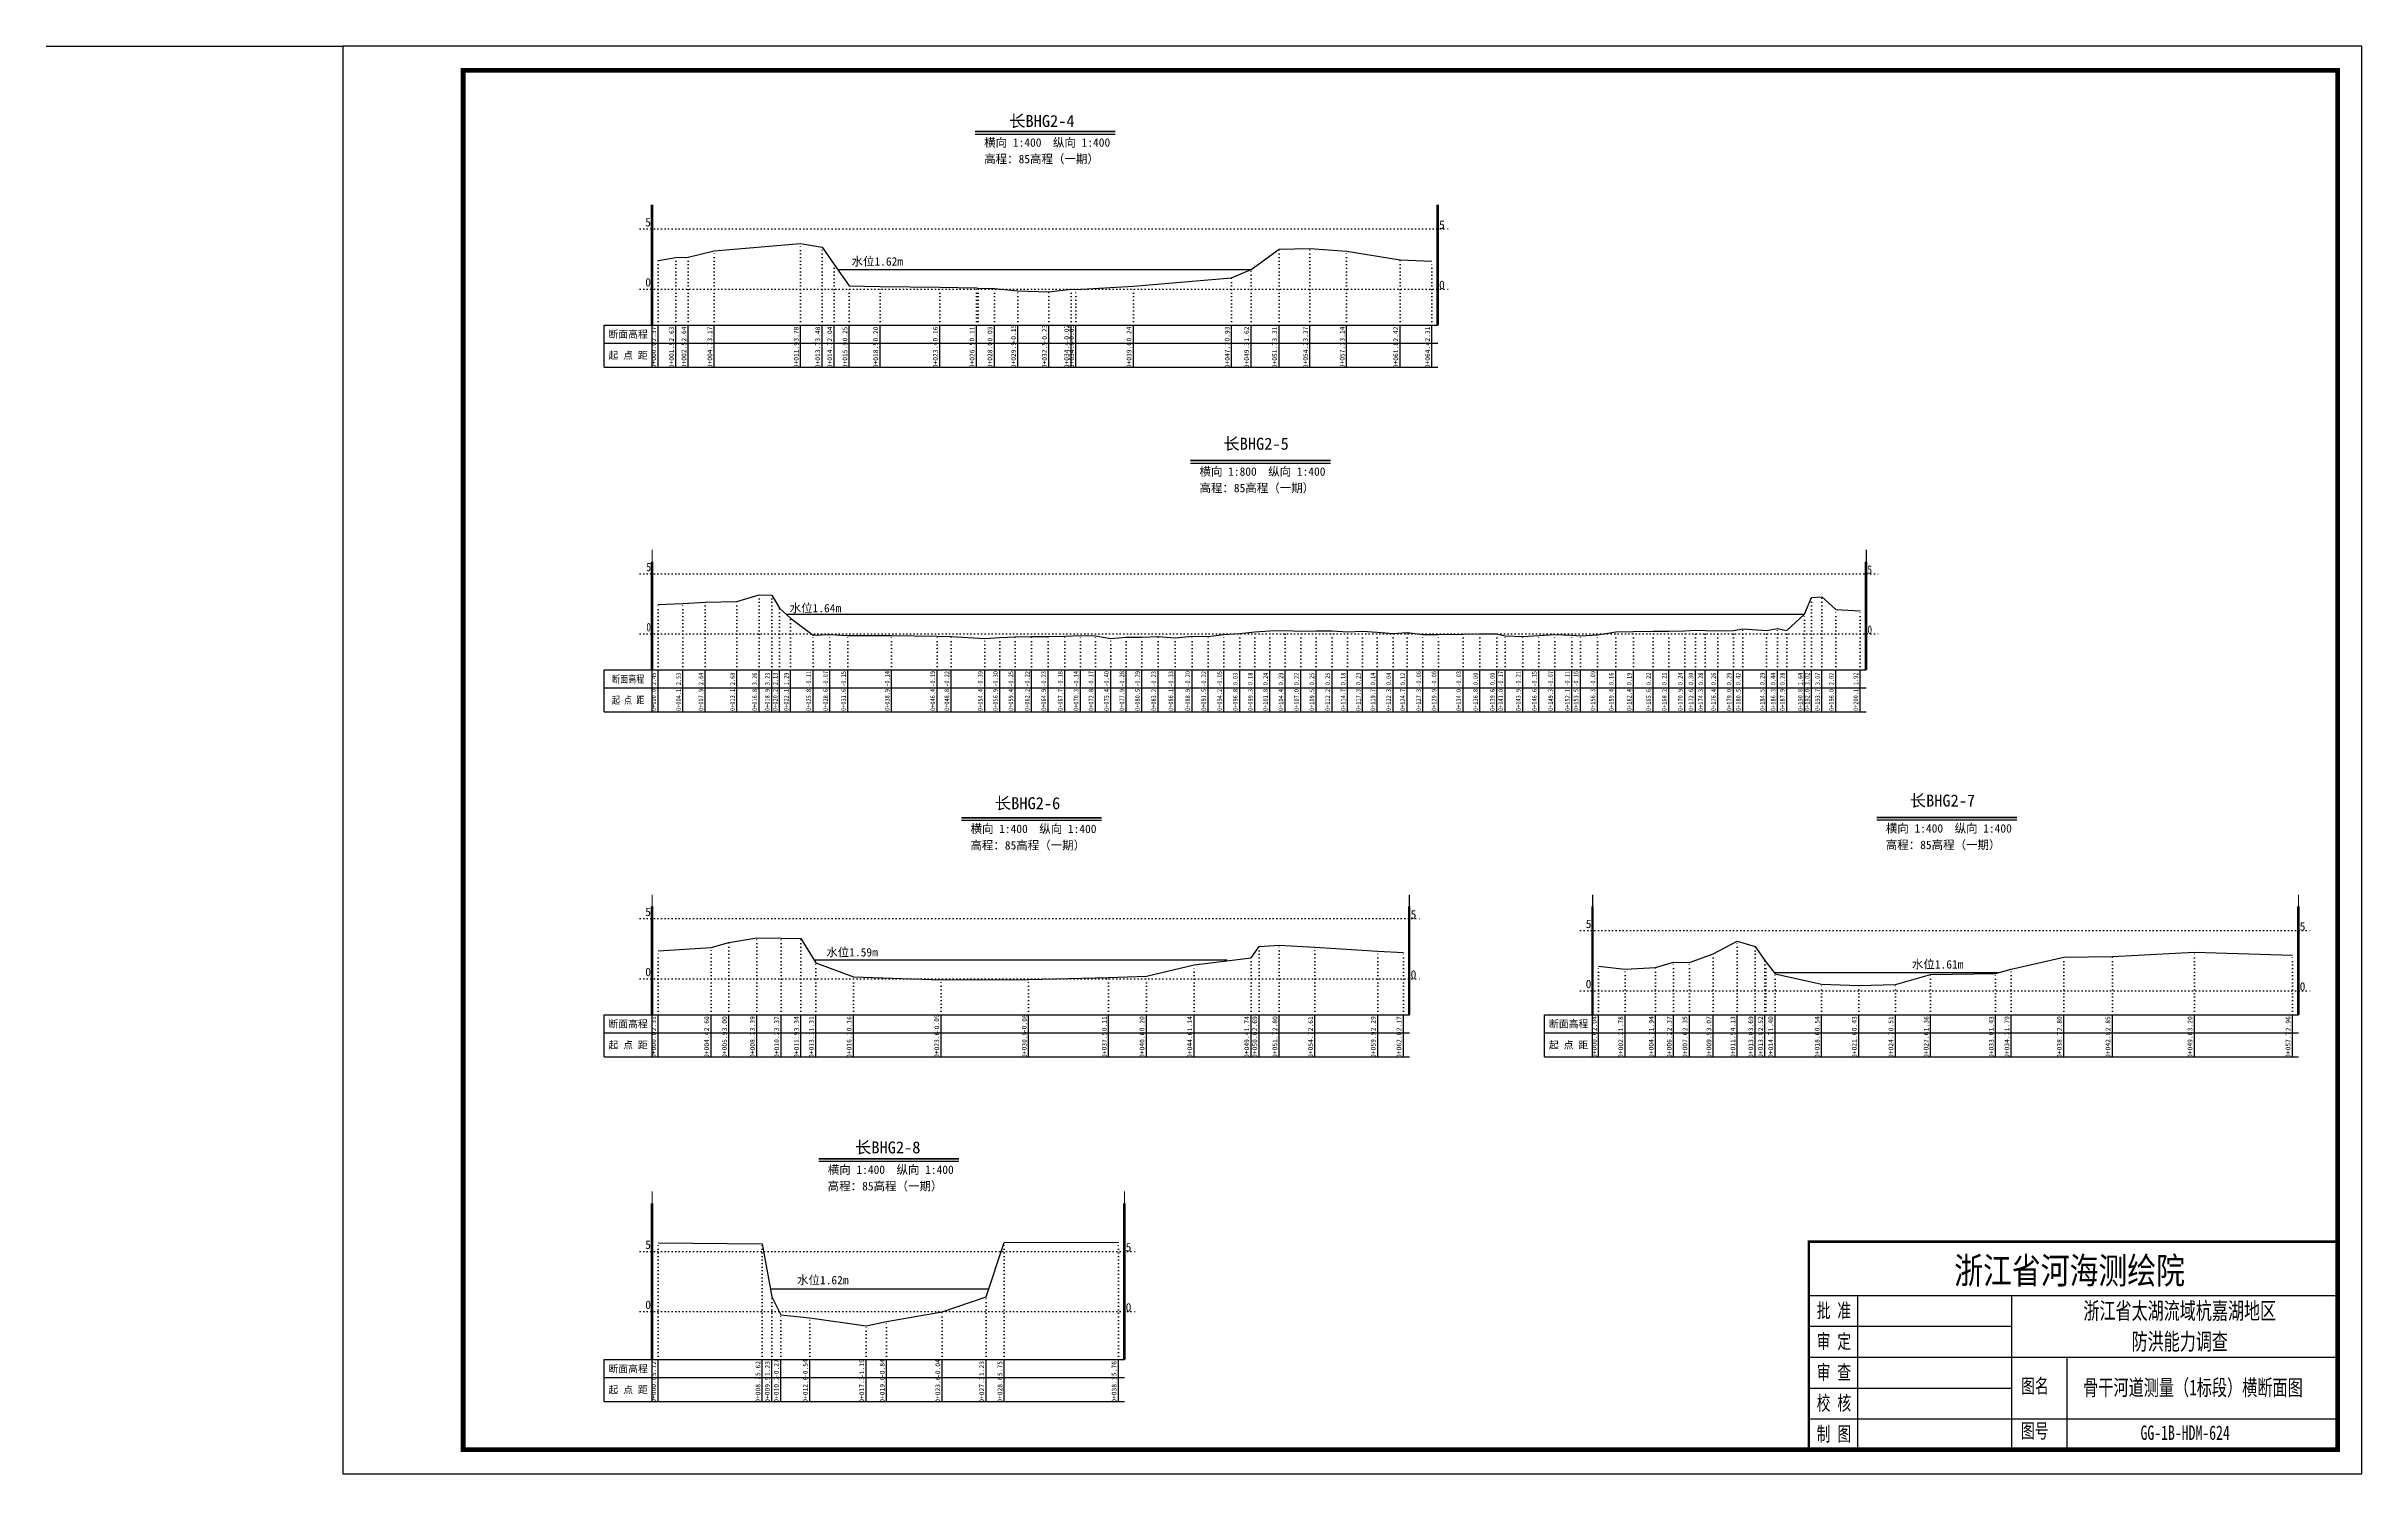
# Model space of a CAD drawing. Header units: millimetres. Extents: x 518104 to 523342, y 3371901 to 3372198.
# Drawn here: x 519969.5 to 520451.2, y 3371900.9 to 3372197.9 of the extents above; entities that cross this region are included whole.
import ezdxf
from ezdxf.enums import TextEntityAlignment as Align

# ---------------------------------------------------------------- set-up
doc = ezdxf.new("R2010")
doc.units = ezdxf.units.MM
doc.header["$LTSCALE"] = 0.4
doc.header["$MEASUREMENT"] = 0
doc.linetypes.add('X4', pattern=[1.6, 0, -1.6])
for name, color, linetype in [('DMX', 1, 'Continuous'), ('TEXT', 7, 'Continuous'), ('zdm1', 5, 'Continuous'), ('ZDMT5', 3, 'Continuous'), ('图框', 7, 'Continuous'), ('断面名称', 5, 'Continuous'), ('比例尺', 3, 'Continuous'), ('水位', 4, 'Continuous')]:
    doc.layers.add(name, color=color, linetype=linetype)
doc.styles.add('HDM', font='仿宋_GB2312.ttf')
doc.styles.add('tk2', font='SimSun.ttf', dxfattribs={"width": 0.8})
doc.styles.add('宋体', font='SimSun.ttf')

msp = doc.modelspace()

# ---------------------------------------------------------------- linework, layer by layer
at = {"linetype": 'Continuous'}
msp.add_lwpolyline([(519969.52, 3372197.87), (520031.24, 3372197.87)], dxfattribs=at)
at = {"lineweight": 100, "const_width": 0.5}
msp.add_lwpolyline([(520446.24, 3371949.15), (520336.24, 3371949.15), (520336.24, 3371905.87), (520446.24, 3371905.87), (520446.24, 3371949.15)], dxfattribs=at)
at = {"layer": 'DMX', "linetype": 'Continuous', "flags": 128}
for points in [[(520096.82, 3372153.3), (520100.52, 3372153.95), (520103.09, 3372153.97), (520108.49, 3372155.3), (520126.44, 3372156.82), (520130.94, 3372156.07), (520133.44, 3372152.47), (520136.59, 3372148), (520142.99, 3372147.87), (520155.42, 3372147.77), (520163.04, 3372147.65), (520163.42, 3372147.57), (520166.77, 3372147.45), (520171.67, 3372147), (520178.09, 3372146.8), (520182.72, 3372147.32), (520183.74, 3372147.25), (520195.69, 3372147.97), (520216.12, 3372149.7), (520220.17, 3372151.42), (520225.99, 3372155.65), (520232.42, 3372155.8), (520240.04, 3372155.22), (520251.19, 3372153.42), (520257.79, 3372153.15)], [(520096.82, 3372081.75), (520101.97, 3372081.95), (520106.63, 3372082.22), (520113.22, 3372082.32), (520117.82, 3372083.77), (520120.46, 3372083.7), (520122.09, 3372080.95), (520124.38, 3372078.85), (520129.04, 3372075.35), (520132.57, 3372075.45), (520136.31, 3372075.25), (520145.38, 3372075.27), (520154.87, 3372075.15), (520157.79, 3372075.07), (520164.76, 3372074.65), (520167.92, 3372074.87), (520171.12, 3372075), (520174.52, 3372075.07), (520177.94, 3372075.05), (520181.41, 3372075.17), (520184.68, 3372075.27), (520187.79, 3372075.2), (520191.01, 3372074.62), (520194.22, 3372074.92), (520197.46, 3372074.9), (520200.83, 3372075.05), (520204.41, 3372074.8), (520207.89, 3372075.12), (520211.23, 3372075.07), (520214.53, 3372075.5), (520217.82, 3372075.7), (520220.93, 3372076.07), (520224.09, 3372076.22), (520227.29, 3372076.35), (520230.53, 3372076.17), (520233.74, 3372076.25), (520237.02, 3372076.25), (520240.24, 3372076.07), (520243.38, 3372076.2), (520246.43, 3372075.97), (520249.71, 3372075.72), (520252.66, 3372075.92), (520255.94, 3372075.47), (520259.16, 3372075.47), (520264.29, 3372075.55), (520267.79, 3372075.62), (520271.31, 3372075.62), (520273.02, 3372075.2), (520276.69, 3372075.1), (520280.04, 3372075.25), (520283.39, 3372075.45), (520286.91, 3372075.35), (520288.69, 3372075.22), (520292.22, 3372075.4), (520296.04, 3372076.02), (520299.76, 3372076.1), (520303.81, 3372076.17), (520307.07, 3372076.15), (520310.39, 3372076.22), (520312.61, 3372076.37), (520314.64, 3372076.32), (520317.31, 3372076.27), (520320.54, 3372076.35), (520322.47, 3372076.67), (520327.44, 3372076.35), (520329.71, 3372076.72), (520331.63, 3372076.32), (520335.34, 3372079.72), (520336.78, 3372083.17), (520338.94, 3372083.3), (520341.83, 3372080.67), (520346.92, 3372080.42)], [(520096.82, 3372009.65), (520107.82, 3372010.37), (520111.54, 3372011.37), (520117.34, 3372012.35), (520122.39, 3372012.3), (520126.49, 3372012.22), (520129.62, 3372007.15), (520137.47, 3372004.27), (520155.69, 3372003.65), (520173.89, 3372003.67), (520190.54, 3372004.15), (520198.42, 3372004.37), (520208.34, 3372006.72), (520220.19, 3372008.22), (520221.87, 3372010.6), (520226.04, 3372010.87), (520233.47, 3372010.4), (520246.52, 3372009.6), (520251.87, 3372009.3)], [(520292.49, 3372006.47), (520298.02, 3372005.82), (520304.34, 3372006.22), (520308.09, 3372007.3), (520311.37, 3372007.25), (520316.34, 3372009.05), (520321.34, 3372011.7), (520325.07, 3372010.6), (520327.09, 3372007.67), (520327.29, 3372007.35), (520329.22, 3372004.87), (520338.87, 3372002.72), (520346.59, 3372002.45), (520354.22, 3372002.65), (520361.54, 3372004.77), (520375.09, 3372004.95), (520378.34, 3372005.85), (520389.27, 3372008.37), (520399.37, 3372008.5), (520416.44, 3372009.37), (520436.84, 3372008.77)], [(520096.82, 3371948.92), (520118.49, 3371948.67), (520120.47, 3371937.7), (520122.32, 3371933.95), (520122.32, 3371933.95), (520128.34, 3371933.27), (520140.09, 3371931.65), (520140.09, 3371931.65), (520144.34, 3371932.52), (520155.92, 3371934.52), (520155.92, 3371934.52), (520165.07, 3371937.7), (520168.84, 3371949), (520192.59, 3371949.02)]]:
    msp.add_lwpolyline(points, dxfattribs=at)
at = {"layer": 'TEXT', "color": 0}
for p, q in [((520336.24, 3371937.95, 0), (520446.24, 3371937.95, 0)), ((520346.33, 3371937.95, 0), (520346.33, 3371912.29, 0)), ((520378.41, 3371937.95, 0), (520378.41, 3371912.29, 0)), ((520336.24, 3371931.54, 0), (520378.41, 3371931.54, 0)), ((520336.24, 3371925.12, 0), (520378.41, 3371925.12, 0)), ((520378.41, 3371925.12, 0), (520446.24, 3371925.12, 0)), ((520389.9, 3371925.12, 0), (520389.9, 3371905.87, 0)), ((520336.24, 3371918.7, 0), (520378.41, 3371918.7, 0)), ((520336.24, 3371912.29, 0), (520446.24, 3371912.29, 0)), ((520346.33, 3371912.29, 0), (520346.33, 3371905.87, 0)), ((520378.41, 3371912.29, 0), (520378.41, 3371905.87, 0))]:
    msp.add_line(p, q, dxfattribs=at)
at = {"layer": 'zdm1', "linetype": 'Continuous'}
for p, q in [((520095.44, 3372139.87), (520095.44, 3372164.87)), ((520095.69, 3372139.87), (520095.69, 3372164.87)), ((520258.92, 3372139.87), (520258.92, 3372164.87)), ((520259.17, 3372139.87), (520259.17, 3372164.87)), ((520085.57, 3372131.12), (520085.57, 3372139.87)), ((520085.57, 3372139.87), (520096.82, 3372139.87)), ((520085.57, 3372136.12), (520259.04, 3372136.12)), ((520095.57, 3372131.12), (520095.57, 3372139.87)), ((520096.82, 3372139.87), (520259.04, 3372139.87)), ((520085.57, 3372131.12), (520163.74, 3372131.12)), ((520085.57, 3372131.12), (520259.04, 3372131.12)), ((520095.44, 3372068.12), (520095.44, 3372090.62)), ((520095.69, 3372068.12), (520095.69, 3372090.62)), ((520348.04, 3372068.12), (520348.04, 3372090.62)), ((520348.29, 3372068.12), (520348.29, 3372090.62)), ((520085.57, 3372068.12), (520096.82, 3372068.12)), ((520085.57, 3372059.37), (520085.57, 3372068.12)), ((520095.57, 3372059.37), (520095.57, 3372068.12)), ((520096.82, 3372068.12), (520348.17, 3372068.12)), ((520085.57, 3372064.37), (520348.17, 3372064.37)), ((520085.57, 3372059.37), (520348.17, 3372059.37)), ((520095.44, 3371996.37), (520095.44, 3372018.87)), ((520095.69, 3371996.37), (520095.69, 3372018.87)), ((520252.99, 3371996.37), (520252.99, 3372018.87)), ((520253.24, 3371996.37), (520253.24, 3372018.87)), ((520291.12, 3371996.37), (520291.12, 3372018.87)), ((520291.37, 3371996.37), (520291.37, 3372018.87)), ((520437.97, 3371996.37), (520437.97, 3372018.87)), ((520438.22, 3371996.37), (520438.22, 3372018.87)), ((520085.57, 3371987.62), (520085.57, 3371996.37)), ((520085.57, 3371996.37), (520096.82, 3371996.37)), ((520095.57, 3371987.62), (520095.57, 3371996.37)), ((520096.82, 3371996.37), (520253.12, 3371996.37)), ((520281.24, 3371987.62), (520281.24, 3371996.37)), ((520281.24, 3371996.37), (520292.49, 3371996.37)), ((520291.24, 3371987.62), (520291.24, 3371996.37)), ((520292.49, 3371996.37), (520438.09, 3371996.37)), ((520085.57, 3371992.62), (520253.12, 3371992.62)), ((520281.24, 3371992.62), (520438.09, 3371992.62)), ((520085.57, 3371987.62), (520163.74, 3371987.62)), ((520085.57, 3371987.62), (520253.12, 3371987.62)), ((520281.24, 3371987.62), (520384.82, 3371987.62)), ((520281.24, 3371987.62), (520438.09, 3371987.62)), ((520095.44, 3371924.62), (520095.44, 3371957.12)), ((520095.69, 3371924.62), (520095.69, 3371957.12)), ((520193.72, 3371924.62), (520193.72, 3371957.12)), ((520193.97, 3371924.62), (520193.97, 3371957.12)), ((520085.57, 3371915.87), (520085.57, 3371924.62)), ((520085.57, 3371924.62), (520096.82, 3371924.62)), ((520095.57, 3371915.87), (520095.57, 3371924.62)), ((520096.82, 3371924.62), (520193.84, 3371924.62)), ((520085.57, 3371920.87), (520193.84, 3371920.87)), ((520085.57, 3371915.87), (520169.22, 3371915.87)), ((520085.57, 3371915.87), (520193.84, 3371915.87))]:
    msp.add_line(p, q, dxfattribs=at)
at = {"layer": 'zdm1', "linetype": 'X4'}
for p, q in [((520093.07, 3372159.87), (520261.54, 3372159.87)), ((520093.07, 3372147.37), (520261.54, 3372147.37)), ((520093.07, 3372088.12), (520350.67, 3372088.12)), ((520093.07, 3372075.62), (520350.67, 3372075.62)), ((520093.07, 3372016.37), (520255.62, 3372016.37)), ((520288.74, 3372013.87), (520440.59, 3372013.87)), ((520093.07, 3372003.87), (520255.62, 3372003.87)), ((520288.74, 3372001.37), (520440.59, 3372001.37)), ((520093.07, 3371947.12), (520196.34, 3371947.12)), ((520093.07, 3371934.62), (520196.34, 3371934.62))]:
    msp.add_line(p, q, dxfattribs=at)
at = {"layer": 'zdm1', "linetype": 'Continuous', "flags": 128}
for points in [[(520095.57, 3372162.37, 0.25, 0.25, 0), (520095.57, 3372164.87, 0.25, 0.25, 0)], [(520259.04, 3372162.37, 0.25, 0.25, 0), (520259.04, 3372164.87, 0.25, 0.25, 0)], [(520095.57, 3372157.37, 0.25, 0.25, 0), (520095.57, 3372159.87, 0.25, 0.25, 0)], [(520259.04, 3372157.37, 0.25, 0.25, 0), (520259.04, 3372159.87, 0.25, 0.25, 0)], [(520095.57, 3372152.37, 0.25, 0.25, 0), (520095.57, 3372154.87, 0.25, 0.25, 0)], [(520259.04, 3372152.37, 0.25, 0.25, 0), (520259.04, 3372154.87, 0.25, 0.25, 0)], [(520095.57, 3372147.37, 0.25, 0.25, 0), (520095.57, 3372149.87, 0.25, 0.25, 0)], [(520259.04, 3372147.37, 0.25, 0.25, 0), (520259.04, 3372149.87, 0.25, 0.25, 0)], [(520095.57, 3372142.37, 0.25, 0.25, 0), (520095.57, 3372144.87, 0.25, 0.25, 0)], [(520259.04, 3372142.37, 0.25, 0.25, 0), (520259.04, 3372144.87, 0.25, 0.25, 0)], [(520095.57, 3372090.62, 0.25, 0.25, 0), (520095.57, 3372093.12, 0.25, 0.25, 0)], [(520348.17, 3372090.62, 0.25, 0.25, 0), (520348.17, 3372093.12, 0.25, 0.25, 0)], [(520095.57, 3372085.62, 0.25, 0.25, 0), (520095.57, 3372088.12, 0.25, 0.25, 0)], [(520348.17, 3372085.62, 0.25, 0.25, 0), (520348.17, 3372088.12, 0.25, 0.25, 0)], [(520095.57, 3372080.62, 0.25, 0.25, 0), (520095.57, 3372083.12, 0.25, 0.25, 0)], [(520348.17, 3372080.62, 0.25, 0.25, 0), (520348.17, 3372083.12, 0.25, 0.25, 0)], [(520095.57, 3372075.62, 0.25, 0.25, 0), (520095.57, 3372078.12, 0.25, 0.25, 0)], [(520348.17, 3372075.62, 0.25, 0.25, 0), (520348.17, 3372078.12, 0.25, 0.25, 0)], [(520095.57, 3372070.62, 0.25, 0.25, 0), (520095.57, 3372073.12, 0.25, 0.25, 0)], [(520348.17, 3372070.62, 0.25, 0.25, 0), (520348.17, 3372073.12, 0.25, 0.25, 0)], [(520095.57, 3372018.87, 0.25, 0.25, 0), (520095.57, 3372021.37, 0.25, 0.25, 0)], [(520253.12, 3372018.87, 0.25, 0.25, 0), (520253.12, 3372021.37, 0.25, 0.25, 0)], [(520291.24, 3372018.87, 0.25, 0.25, 0), (520291.24, 3372021.37, 0.25, 0.25, 0)], [(520438.09, 3372018.87, 0.25, 0.25, 0), (520438.09, 3372021.37, 0.25, 0.25, 0)], [(520095.57, 3372013.87, 0.25, 0.25, 0), (520095.57, 3372016.37, 0.25, 0.25, 0)], [(520253.12, 3372013.87, 0.25, 0.25, 0), (520253.12, 3372016.37, 0.25, 0.25, 0)], [(520291.24, 3372013.87, 0.25, 0.25, 0), (520291.24, 3372016.37, 0.25, 0.25, 0)], [(520438.09, 3372013.87, 0.25, 0.25, 0), (520438.09, 3372016.37, 0.25, 0.25, 0)], [(520095.57, 3372008.87, 0.25, 0.25, 0), (520095.57, 3372011.37, 0.25, 0.25, 0)], [(520253.12, 3372008.87, 0.25, 0.25, 0), (520253.12, 3372011.37, 0.25, 0.25, 0)], [(520291.24, 3372008.87, 0.25, 0.25, 0), (520291.24, 3372011.37, 0.25, 0.25, 0)], [(520438.09, 3372008.87, 0.25, 0.25, 0), (520438.09, 3372011.37, 0.25, 0.25, 0)], [(520095.57, 3372003.87, 0.25, 0.25, 0), (520095.57, 3372006.37, 0.25, 0.25, 0)], [(520253.12, 3372003.87, 0.25, 0.25, 0), (520253.12, 3372006.37, 0.25, 0.25, 0)], [(520291.24, 3372003.87, 0.25, 0.25, 0), (520291.24, 3372006.37, 0.25, 0.25, 0)], [(520438.09, 3372003.87, 0.25, 0.25, 0), (520438.09, 3372006.37, 0.25, 0.25, 0)], [(520095.57, 3371998.87, 0.25, 0.25, 0), (520095.57, 3372001.37, 0.25, 0.25, 0)], [(520253.12, 3371998.87, 0.25, 0.25, 0), (520253.12, 3372001.37, 0.25, 0.25, 0)], [(520291.24, 3371998.87, 0.25, 0.25, 0), (520291.24, 3372001.37, 0.25, 0.25, 0)], [(520438.09, 3371998.87, 0.25, 0.25, 0), (520438.09, 3372001.37, 0.25, 0.25, 0)], [(520095.57, 3371957.12, 0.25, 0.25, 0), (520095.57, 3371959.62, 0.25, 0.25, 0)], [(520193.84, 3371957.12, 0.25, 0.25, 0), (520193.84, 3371959.62, 0.25, 0.25, 0)], [(520095.57, 3371952.12, 0.25, 0.25, 0), (520095.57, 3371954.62, 0.25, 0.25, 0)], [(520193.84, 3371952.12, 0.25, 0.25, 0), (520193.84, 3371954.62, 0.25, 0.25, 0)], [(520095.57, 3371947.12, 0.25, 0.25, 0), (520095.57, 3371949.62, 0.25, 0.25, 0)], [(520193.84, 3371947.12, 0.25, 0.25, 0), (520193.84, 3371949.62, 0.25, 0.25, 0)], [(520095.57, 3371942.12, 0.25, 0.25, 0), (520095.57, 3371944.62, 0.25, 0.25, 0)], [(520193.84, 3371942.12, 0.25, 0.25, 0), (520193.84, 3371944.62, 0.25, 0.25, 0)], [(520095.57, 3371937.12, 0.25, 0.25, 0), (520095.57, 3371939.62, 0.25, 0.25, 0)], [(520193.84, 3371937.12, 0.25, 0.25, 0), (520193.84, 3371939.62, 0.25, 0.25, 0)], [(520095.57, 3371932.12, 0.25, 0.25, 0), (520095.57, 3371934.62, 0.25, 0.25, 0)], [(520193.84, 3371932.12, 0.25, 0.25, 0), (520193.84, 3371934.62, 0.25, 0.25, 0)], [(520095.57, 3371927.12, 0.25, 0.25, 0), (520095.57, 3371929.62, 0.25, 0.25, 0)], [(520193.84, 3371927.12, 0.25, 0.25, 0), (520193.84, 3371929.62, 0.25, 0.25, 0)]]:
    msp.add_lwpolyline(points, format="xyseb", dxfattribs=at)
at = {"layer": 'ZDMT5', "linetype": 'X4'}
for p, q in [((520108.49, 3372139.87), (520108.49, 3372155.3)), ((520126.44, 3372139.87), (520126.44, 3372156.82)), ((520130.94, 3372139.87), (520130.94, 3372156.07)), ((520225.99, 3372139.87), (520225.99, 3372155.65)), ((520232.42, 3372139.87), (520232.42, 3372155.8)), ((520240.04, 3372139.87), (520240.04, 3372155.22)), ((520096.82, 3372139.87), (520096.82, 3372153.3)), ((520100.52, 3372139.87), (520100.52, 3372153.95)), ((520103.09, 3372139.87), (520103.09, 3372153.97)), ((520133.44, 3372139.87), (520133.44, 3372152.47)), ((520216.12, 3372139.87), (520216.12, 3372149.7)), ((520220.17, 3372139.87), (520220.17, 3372151.42)), ((520251.19, 3372139.87), (520251.19, 3372153.42)), ((520257.79, 3372139.87), (520257.79, 3372153.15)), ((520136.59, 3372139.87), (520136.59, 3372148)), ((520142.99, 3372139.87), (520142.99, 3372147.87)), ((520155.42, 3372139.87), (520155.42, 3372147.77)), ((520163.04, 3372139.87), (520163.04, 3372147.65)), ((520163.42, 3372139.87), (520163.42, 3372147.57)), ((520166.77, 3372139.87), (520166.77, 3372147.45)), ((520171.67, 3372139.87), (520171.67, 3372147)), ((520178.09, 3372139.87), (520178.09, 3372146.8)), ((520182.72, 3372139.87), (520182.72, 3372147.32)), ((520183.74, 3372139.87), (520183.74, 3372147.25)), ((520195.69, 3372139.87), (520195.69, 3372147.97)), ((520106.63, 3372068.12), (520106.63, 3372082.22)), ((520113.22, 3372068.12), (520113.22, 3372082.32)), ((520117.82, 3372068.12), (520117.82, 3372083.77)), ((520120.46, 3372068.12), (520120.46, 3372083.7)), ((520336.78, 3372068.12), (520336.78, 3372083.17)), ((520338.94, 3372068.12), (520338.94, 3372083.3)), ((520096.82, 3372068.12), (520096.82, 3372081.75)), ((520101.97, 3372068.12), (520101.97, 3372081.95)), ((520122.09, 3372068.12), (520122.09, 3372080.95)), ((520124.38, 3372068.12), (520124.38, 3372078.85)), ((520335.34, 3372068.12), (520335.34, 3372079.72)), ((520341.83, 3372068.12), (520341.83, 3372080.67)), ((520346.92, 3372068.12), (520346.92, 3372080.42)), ((520129.04, 3372068.12), (520129.04, 3372075.35)), ((520132.57, 3372068.12), (520132.57, 3372075.45)), ((520136.31, 3372068.12), (520136.31, 3372075.25)), ((520145.38, 3372068.12), (520145.38, 3372075.27)), ((520154.87, 3372068.12), (520154.87, 3372075.15)), ((520157.79, 3372068.12), (520157.79, 3372075.07)), ((520164.76, 3372068.12), (520164.76, 3372074.65)), ((520167.92, 3372068.12), (520167.92, 3372074.87)), ((520171.12, 3372068.12), (520171.12, 3372075)), ((520174.52, 3372068.12), (520174.52, 3372075.07)), ((520177.94, 3372068.12), (520177.94, 3372075.05)), ((520181.41, 3372068.12), (520181.41, 3372075.17)), ((520184.68, 3372068.12), (520184.68, 3372075.27)), ((520187.79, 3372068.12), (520187.79, 3372075.2)), ((520191.01, 3372068.12), (520191.01, 3372074.62)), ((520194.22, 3372068.12), (520194.22, 3372074.92)), ((520197.46, 3372068.12), (520197.46, 3372074.9)), ((520200.83, 3372068.12), (520200.83, 3372075.05)), ((520204.41, 3372068.12), (520204.41, 3372074.8)), ((520207.89, 3372068.12), (520207.89, 3372075.12)), ((520211.23, 3372068.12), (520211.23, 3372075.07)), ((520214.53, 3372068.12), (520214.53, 3372075.5)), ((520217.82, 3372068.12), (520217.82, 3372075.7)), ((520220.93, 3372068.12), (520220.93, 3372076.07)), ((520224.09, 3372068.12), (520224.09, 3372076.22)), ((520227.29, 3372068.12), (520227.29, 3372076.35)), ((520230.53, 3372068.12), (520230.53, 3372076.17)), ((520233.74, 3372068.12), (520233.74, 3372076.25)), ((520237.02, 3372068.12), (520237.02, 3372076.25)), ((520240.24, 3372068.12), (520240.24, 3372076.07)), ((520243.38, 3372068.12), (520243.38, 3372076.2)), ((520246.43, 3372068.12), (520246.43, 3372075.97)), ((520249.71, 3372068.12), (520249.71, 3372075.72)), ((520252.66, 3372068.12), (520252.66, 3372075.92)), ((520255.94, 3372068.12), (520255.94, 3372075.47)), ((520259.16, 3372068.12), (520259.16, 3372075.47)), ((520264.29, 3372068.12), (520264.29, 3372075.55)), ((520267.79, 3372068.12), (520267.79, 3372075.62)), ((520271.31, 3372068.12), (520271.31, 3372075.62)), ((520273.02, 3372068.12), (520273.02, 3372075.2)), ((520276.69, 3372068.12), (520276.69, 3372075.1)), ((520280.04, 3372068.12), (520280.04, 3372075.25)), ((520283.39, 3372068.12), (520283.39, 3372075.45)), ((520286.91, 3372068.12), (520286.91, 3372075.35)), ((520288.69, 3372068.12), (520288.69, 3372075.22)), ((520292.22, 3372068.12), (520292.22, 3372075.4)), ((520296.04, 3372068.12), (520296.04, 3372076.02)), ((520299.76, 3372068.12), (520299.76, 3372076.1)), ((520303.81, 3372068.12), (520303.81, 3372076.17)), ((520307.07, 3372068.12), (520307.07, 3372076.15)), ((520310.39, 3372068.12), (520310.39, 3372076.22)), ((520312.61, 3372068.12), (520312.61, 3372076.37)), ((520314.64, 3372068.12), (520314.64, 3372076.32)), ((520317.31, 3372068.12), (520317.31, 3372076.27)), ((520320.54, 3372068.12), (520320.54, 3372076.35)), ((520322.47, 3372068.12), (520322.47, 3372076.67)), ((520327.44, 3372068.12), (520327.44, 3372076.35)), ((520329.71, 3372068.12), (520329.71, 3372076.72)), ((520331.63, 3372068.12), (520331.63, 3372076.32)), ((520107.82, 3371996.37), (520107.82, 3372010.37)), ((520111.54, 3371996.37), (520111.54, 3372011.37)), ((520117.34, 3371996.37), (520117.34, 3372012.35)), ((520122.39, 3371996.37), (520122.39, 3372012.3)), ((520126.49, 3371996.37), (520126.49, 3372012.22)), ((520221.87, 3371996.37), (520221.87, 3372010.6)), ((520226.04, 3371996.37), (520226.04, 3372010.87)), ((520233.47, 3371996.37), (520233.47, 3372010.4)), ((520321.34, 3371996.37), (520321.34, 3372011.7)), ((520325.07, 3371996.37), (520325.07, 3372010.6)), ((520096.82, 3371996.37), (520096.82, 3372009.65)), ((520129.62, 3371996.37), (520129.62, 3372007.15)), ((520208.34, 3371996.37), (520208.34, 3372006.72)), ((520220.19, 3371996.37), (520220.19, 3372008.22)), ((520246.52, 3371996.37), (520246.52, 3372009.6)), ((520251.87, 3371996.37), (520251.87, 3372009.3)), ((520292.49, 3371996.37), (520292.49, 3372006.47)), ((520298.02, 3371996.37), (520298.02, 3372005.82)), ((520304.34, 3371996.37), (520304.34, 3372006.22)), ((520308.09, 3371996.37), (520308.09, 3372007.3)), ((520311.37, 3371996.37), (520311.37, 3372007.25)), ((520316.34, 3371996.37), (520316.34, 3372009.05)), ((520327.09, 3371996.37), (520327.09, 3372007.67)), ((520327.29, 3371996.37), (520327.29, 3372007.35)), ((520378.34, 3371996.37), (520378.34, 3372005.85)), ((520389.27, 3371996.37), (520389.27, 3372008.37)), ((520399.37, 3371996.37), (520399.37, 3372008.5)), ((520416.44, 3371996.37), (520416.44, 3372009.37)), ((520436.84, 3371996.37), (520436.84, 3372008.77)), ((520137.47, 3371996.37), (520137.47, 3372004.27)), ((520155.69, 3371996.37), (520155.69, 3372003.65)), ((520173.89, 3371996.37), (520173.89, 3372003.67)), ((520190.54, 3371996.37), (520190.54, 3372004.15)), ((520198.42, 3371996.37), (520198.42, 3372004.37)), ((520329.22, 3371996.37), (520329.22, 3372004.87)), ((520338.87, 3371996.37), (520338.87, 3372002.72)), ((520346.59, 3371996.37), (520346.59, 3372002.45)), ((520354.22, 3371996.37), (520354.22, 3372002.65)), ((520361.54, 3371996.37), (520361.54, 3372004.77)), ((520375.09, 3371996.37), (520375.09, 3372004.95)), ((520096.82, 3371924.62), (520096.82, 3371948.92)), ((520118.49, 3371924.62), (520118.49, 3371948.67)), ((520168.84, 3371924.62), (520168.84, 3371949)), ((520192.59, 3371924.62), (520192.59, 3371949.02)), ((520120.47, 3371924.62), (520120.47, 3371937.7)), ((520165.07, 3371924.62), (520165.07, 3371937.7)), ((520122.32, 3371924.62), (520122.32, 3371933.95)), ((520122.32, 3371924.62), (520122.32, 3371933.95)), ((520128.34, 3371924.62), (520128.34, 3371933.27)), ((520155.92, 3371924.62), (520155.92, 3371934.52)), ((520155.92, 3371924.62), (520155.92, 3371934.52)), ((520140.09, 3371924.62), (520140.09, 3371931.65)), ((520140.09, 3371924.62), (520140.09, 3371931.65)), ((520144.34, 3371924.62), (520144.34, 3371932.52))]:
    msp.add_line(p, q, dxfattribs=at)
at = {"layer": 'ZDMT5', "linetype": 'Continuous'}
for p, q in [((520096.82, 3372131.12), (520096.82, 3372139.87)), ((520100.52, 3372131.12), (520100.52, 3372139.87)), ((520103.09, 3372131.12), (520103.09, 3372139.87)), ((520108.49, 3372131.12), (520108.49, 3372139.87)), ((520126.44, 3372131.12), (520126.44, 3372139.87)), ((520130.94, 3372131.12), (520130.94, 3372139.87)), ((520133.44, 3372131.12), (520133.44, 3372139.87)), ((520136.59, 3372131.12), (520136.59, 3372139.87)), ((520142.99, 3372131.12), (520142.99, 3372139.87)), ((520155.42, 3372131.12), (520155.42, 3372139.87)), ((520163.04, 3372131.12), (520163.04, 3372139.87)), ((520166.77, 3372131.12), (520166.77, 3372139.87)), ((520171.67, 3372131.12), (520171.67, 3372139.87)), ((520178.09, 3372131.12), (520178.09, 3372139.87)), ((520182.72, 3372131.12), (520182.72, 3372139.87)), ((520183.74, 3372131.12), (520183.74, 3372139.87)), ((520195.69, 3372131.12), (520195.69, 3372139.87)), ((520216.12, 3372131.12), (520216.12, 3372139.87)), ((520220.17, 3372131.12), (520220.17, 3372139.87)), ((520225.99, 3372131.12), (520225.99, 3372139.87)), ((520232.42, 3372131.12), (520232.42, 3372139.87)), ((520240.04, 3372131.12), (520240.04, 3372139.87)), ((520251.19, 3372131.12), (520251.19, 3372139.87)), ((520257.79, 3372131.12), (520257.79, 3372139.87)), ((520096.82, 3372059.37), (520096.82, 3372068.12)), ((520101.97, 3372059.37), (520101.97, 3372068.12)), ((520106.63, 3372059.37), (520106.63, 3372068.12)), ((520113.22, 3372059.37), (520113.22, 3372068.12)), ((520117.82, 3372059.37), (520117.82, 3372068.12)), ((520120.46, 3372059.37), (520120.46, 3372068.12)), ((520122.09, 3372059.37), (520122.09, 3372068.12)), ((520124.38, 3372059.37), (520124.38, 3372068.12)), ((520129.04, 3372059.37), (520129.04, 3372068.12)), ((520132.57, 3372059.37), (520132.57, 3372068.12)), ((520136.31, 3372059.37), (520136.31, 3372068.12)), ((520145.38, 3372059.37), (520145.38, 3372068.12)), ((520154.87, 3372059.37), (520154.87, 3372068.12)), ((520157.79, 3372059.37), (520157.79, 3372068.12)), ((520164.76, 3372059.37), (520164.76, 3372068.12)), ((520167.92, 3372059.37), (520167.92, 3372068.12)), ((520171.12, 3372059.37), (520171.12, 3372068.12)), ((520174.52, 3372059.37), (520174.52, 3372068.12)), ((520177.94, 3372059.37), (520177.94, 3372068.12)), ((520181.41, 3372059.37), (520181.41, 3372068.12)), ((520184.68, 3372059.37), (520184.68, 3372068.12)), ((520187.79, 3372059.37), (520187.79, 3372068.12)), ((520191.01, 3372059.37), (520191.01, 3372068.12)), ((520194.22, 3372059.37), (520194.22, 3372068.12)), ((520197.46, 3372059.37), (520197.46, 3372068.12)), ((520200.83, 3372059.37), (520200.83, 3372068.12)), ((520204.41, 3372059.37), (520204.41, 3372068.12)), ((520207.89, 3372059.37), (520207.89, 3372068.12)), ((520211.23, 3372059.37), (520211.23, 3372068.12)), ((520214.53, 3372059.37), (520214.53, 3372068.12)), ((520217.82, 3372059.37), (520217.82, 3372068.12)), ((520220.93, 3372059.37), (520220.93, 3372068.12)), ((520224.09, 3372059.37), (520224.09, 3372068.12)), ((520227.29, 3372059.37), (520227.29, 3372068.12)), ((520230.53, 3372059.37), (520230.53, 3372068.12)), ((520233.74, 3372059.37), (520233.74, 3372068.12)), ((520237.02, 3372059.37), (520237.02, 3372068.12)), ((520240.24, 3372059.37), (520240.24, 3372068.12)), ((520243.38, 3372059.37), (520243.38, 3372068.12)), ((520246.43, 3372059.37), (520246.43, 3372068.12)), ((520249.71, 3372059.37), (520249.71, 3372068.12)), ((520252.66, 3372059.37), (520252.66, 3372068.12)), ((520255.94, 3372059.37), (520255.94, 3372068.12)), ((520259.16, 3372059.37), (520259.16, 3372068.12)), ((520264.29, 3372059.37), (520264.29, 3372068.12)), ((520267.79, 3372059.37), (520267.79, 3372068.12)), ((520271.31, 3372059.37), (520271.31, 3372068.12)), ((520273.02, 3372059.37), (520273.02, 3372068.12)), ((520276.69, 3372059.37), (520276.69, 3372068.12)), ((520280.04, 3372059.37), (520280.04, 3372068.12)), ((520283.39, 3372059.37), (520283.39, 3372068.12)), ((520286.91, 3372059.37), (520286.91, 3372068.12)), ((520288.69, 3372059.37), (520288.69, 3372068.12)), ((520292.22, 3372059.37), (520292.22, 3372068.12)), ((520296.04, 3372059.37), (520296.04, 3372068.12)), ((520299.76, 3372059.37), (520299.76, 3372068.12)), ((520303.81, 3372059.37), (520303.81, 3372068.12)), ((520307.07, 3372059.37), (520307.07, 3372068.12)), ((520310.39, 3372059.37), (520310.39, 3372068.12)), ((520312.61, 3372059.37), (520312.61, 3372068.12)), ((520314.64, 3372059.37), (520314.64, 3372068.12)), ((520317.31, 3372059.37), (520317.31, 3372068.12)), ((520320.54, 3372059.37), (520320.54, 3372068.12)), ((520322.47, 3372059.37), (520322.47, 3372068.12)), ((520327.44, 3372059.37), (520327.44, 3372068.12)), ((520329.71, 3372059.37), (520329.71, 3372068.12)), ((520331.63, 3372059.37), (520331.63, 3372068.12)), ((520335.34, 3372059.37), (520335.34, 3372068.12)), ((520336.78, 3372059.37), (520336.78, 3372068.12)), ((520338.94, 3372059.37), (520338.94, 3372068.12)), ((520341.83, 3372059.37), (520341.83, 3372068.12)), ((520346.92, 3372059.37), (520346.92, 3372068.12)), ((520096.82, 3371987.62), (520096.82, 3371996.37)), ((520107.82, 3371987.62), (520107.82, 3371996.37)), ((520111.54, 3371987.62), (520111.54, 3371996.37)), ((520117.34, 3371987.62), (520117.34, 3371996.37)), ((520122.39, 3371987.62), (520122.39, 3371996.37)), ((520126.49, 3371987.62), (520126.49, 3371996.37)), ((520129.62, 3371987.62), (520129.62, 3371996.37)), ((520137.47, 3371987.62), (520137.47, 3371996.37)), ((520155.69, 3371987.62), (520155.69, 3371996.37)), ((520173.89, 3371987.62), (520173.89, 3371996.37)), ((520190.54, 3371987.62), (520190.54, 3371996.37)), ((520198.42, 3371987.62), (520198.42, 3371996.37)), ((520208.34, 3371987.62), (520208.34, 3371996.37)), ((520220.19, 3371987.62), (520220.19, 3371996.37)), ((520221.87, 3371987.62), (520221.87, 3371996.37)), ((520226.04, 3371987.62), (520226.04, 3371996.37)), ((520233.47, 3371987.62), (520233.47, 3371996.37)), ((520246.52, 3371987.62), (520246.52, 3371996.37)), ((520251.87, 3371987.62), (520251.87, 3371996.37)), ((520292.49, 3371987.62), (520292.49, 3371996.37)), ((520298.02, 3371987.62), (520298.02, 3371996.37)), ((520304.34, 3371987.62), (520304.34, 3371996.37)), ((520308.09, 3371987.62), (520308.09, 3371996.37)), ((520311.37, 3371987.62), (520311.37, 3371996.37)), ((520316.34, 3371987.62), (520316.34, 3371996.37)), ((520321.34, 3371987.62), (520321.34, 3371996.37)), ((520325.07, 3371987.62), (520325.07, 3371996.37)), ((520327.09, 3371987.62), (520327.09, 3371996.37)), ((520329.22, 3371987.62), (520329.22, 3371996.37)), ((520338.87, 3371987.62), (520338.87, 3371996.37)), ((520346.59, 3371987.62), (520346.59, 3371996.37)), ((520354.22, 3371987.62), (520354.22, 3371996.37)), ((520361.54, 3371987.62), (520361.54, 3371996.37)), ((520375.09, 3371987.62), (520375.09, 3371996.37)), ((520378.34, 3371987.62), (520378.34, 3371996.37)), ((520389.27, 3371987.62), (520389.27, 3371996.37)), ((520399.37, 3371987.62), (520399.37, 3371996.37)), ((520416.44, 3371987.62), (520416.44, 3371996.37)), ((520436.84, 3371987.62), (520436.84, 3371996.37)), ((520096.82, 3371915.87), (520096.82, 3371924.62)), ((520118.49, 3371915.87), (520118.49, 3371924.62)), ((520120.47, 3371915.87), (520120.47, 3371924.62)), ((520122.32, 3371915.87), (520122.32, 3371924.62)), ((520128.34, 3371915.87), (520128.34, 3371924.62)), ((520140.09, 3371915.87), (520140.09, 3371924.62)), ((520144.34, 3371915.87), (520144.34, 3371924.62)), ((520155.92, 3371915.87), (520155.92, 3371924.62)), ((520165.07, 3371915.87), (520165.07, 3371924.62)), ((520168.84, 3371915.87), (520168.84, 3371924.62)), ((520192.59, 3371915.87), (520192.59, 3371924.62))]:
    msp.add_line(p, q, dxfattribs=at)
at = {"layer": '图框', "flags": 128}
msp.add_lwpolyline([(520031.24, 3371900.87), (520451.24, 3371900.87), (520451.24, 3372197.87), (520031.24, 3372197.87)], close=True, dxfattribs=at)
at = {"layer": '图框', "const_width": 1, "flags": 128}
msp.add_lwpolyline([(520056.24, 3371905.87), (520446.24, 3371905.87), (520446.24, 3372192.87), (520056.24, 3372192.87)], close=True, dxfattribs=at)
at = {"layer": '比例尺', "color": 3, "linetype": 'Continuous', "lineweight": 40}
for p, q in [((520162.8, 3372180.12), (520191.93, 3372180.12)), ((520207.59, 3372111.66), (520236.72, 3372111.66)), ((520159.95, 3372037.32), (520189.07, 3372037.32)), ((520350.39, 3372037.41), (520379.52, 3372037.41)), ((520130.25, 3371966.39), (520159.38, 3371966.39))]:
    msp.add_line(p, q, dxfattribs=at)
at = {"layer": '比例尺', "color": 3, "linetype": 'Continuous'}
for p, q in [((520162.8, 3372179.62), (520191.93, 3372179.62)), ((520207.59, 3372111.16), (520236.72, 3372111.16)), ((520159.95, 3372036.82), (520189.07, 3372036.82)), ((520350.39, 3372036.91), (520379.52, 3372036.91)), ((520130.25, 3371965.89), (520159.38, 3371965.89))]:
    msp.add_line(p, q, dxfattribs=at)
at = {"layer": '水位', "color": 6, "linetype": 'Continuous', "flags": 128}
for points in [[(520134.44, 3372151.43), (520220.35, 3372151.43)], [(520123.43, 3372079.72), (520335.34, 3372079.72)], [(520129.48, 3372007.8), (520215.22, 3372007.8)], [(520329.01, 3372005.14), (520375.79, 3372005.14)], [(520120.18, 3371939.31), (520165.61, 3371939.31)]]:
    msp.add_lwpolyline(points, dxfattribs=at)

# ---------------------------------------------------------------- texts
at = {"layer": 'TEXT', "color": 7, "ltscale": 8, "style": 'tk2'}
for tag, p, s, height, width in [('浙江省河海测绘院', (520366.46, 3371940.39, 0), '（单位名称）', 5.5, 0.8), ('批 准', (520337.86, 3371933.32, 0), '批准', 3, 0.7), ('审 定', (520337.86, 3371926.91, 0), '审定', 3, 0.7), ('审 查', (520337.86, 3371920.49, 0), '审 查', 3, 0.7), ('图名', (520380.4, 3371917.62, 0), '审查', 3, 0.7), ('校 核', (520337.86, 3371914.07, 0), '校 核', 3, 0.7), ('制 图', (520337.86, 3371907.66, 0), '制 图', 3, 0.7), ('图号', (520380.35, 3371908.29, 0), '图号', 3, 0.7)]:
    msp.add_attdef(tag, p, s, height=height, dxfattribs=dict(at, width=width))
at = {"layer": 'TEXT', "color": 0, "style": 'tk2', "width": 0.7}
for tag, text, height, p in [('浙江省太湖流域杭嘉湖地区', '浙江省太湖流域杭嘉湖地区', 3.5, (520413.39, 3371934.77, -206.67)), ('防洪能力调查', '防洪能力调查', 3.5, (520413.39, 3371928.38, -206.67)), ('骨干河道测量（1标段）横断面图', '骨干河道测量（1标段）横断面图', 3.3, (520416.14, 3371918.8, -206.67)), ('GG-1B-HDM-624', 'GG-1B-HDM-001', 3, (520414.51, 3371909.4, -206.67))]:
    msp.add_attdef(tag, text=text, height=height, dxfattribs=at).set_placement(p, align=Align.MIDDLE_CENTER)
at = {"layer": 'zdm1', "linetype": 'Continuous', "style": 'HDM'}
for s, p in [('5', (520095.32, 3372159.87)), ('0', (520095.32, 3372147.37)), ('5', (520095.32, 3372016.37)), ('5', (520290.99, 3372013.87)), ('0', (520095.32, 3372003.87)), ('0', (520290.99, 3372001.37)), ('5', (520095.32, 3371947.12)), ('0', (520095.32, 3371934.62))]:
    msp.add_text(s, height=1.75, dxfattribs=at).set_placement(p, align=Align.BOTTOM_RIGHT)
for s, p in [('5', (520259.29, 3372159.87)), ('0', (520259.29, 3372147.37)), ('5', (520253.37, 3372016.37)), ('5', (520438.34, 3372013.87)), ('0', (520253.37, 3372003.87)), ('0', (520438.34, 3372001.37)), ('5', (520194.09, 3371947.12)), ('0', (520194.09, 3371934.62))]:
    msp.add_text(s, height=1.75, dxfattribs=at).set_placement(p)
for s, p in [('断面高程', (520090.57, 3372138)), ('起 点 距', (520090.57, 3372133.62)), ('断面高程', (520090.57, 3371994.5)), ('断面高程', (520286.24, 3371994.5)), ('起 点 距', (520090.57, 3371990.12)), ('起 点 距', (520286.24, 3371990.12)), ('断面高程', (520090.57, 3371922.75)), ('起 点 距', (520090.57, 3371918.37))]:
    msp.add_text(s, height=1.5, dxfattribs=at).set_placement(p, align=Align.MIDDLE)
at = {"layer": 'zdm1', "linetype": 'Continuous', "style": 'HDM', "width": 0.8}
for s, p in [('5', (520095.32, 3372088.12)), ('0', (520095.32, 3372075.62))]:
    msp.add_text(s, height=1.75, dxfattribs=at).set_placement(p, align=Align.BOTTOM_RIGHT)
for s, p in [('5', (520348.42, 3372088.12)), ('0', (520348.42, 3372075.62))]:
    msp.add_text(s, height=1.75, dxfattribs=at).set_placement(p)
for s, p in [('起 点 距', (520090.57, 3372061.87)), ('断面高程', (520090.57, 3372066.25))]:
    msp.add_text(s, height=1.5, dxfattribs=at).set_placement(p, align=Align.MIDDLE)
at = {"layer": 'ZDMT5', "linetype": 'Continuous', "style": 'HDM'}
for s, p in [('2.37', (520096.69, 3372138)), ('0+000.0', (520096.69, 3372133.62)), ('2.63', (520100.39, 3372138)), ('0+001.5', (520100.39, 3372133.62)), ('2.64', (520102.97, 3372138)), ('0+002.5', (520102.97, 3372133.62)), ('3.17', (520108.37, 3372138)), ('0+004.7', (520108.37, 3372133.62)), ('3.78', (520126.32, 3372138)), ('0+011.9', (520126.32, 3372133.62)), ('3.48', (520130.82, 3372138)), ('0+013.7', (520130.82, 3372133.62)), ('2.04', (520133.32, 3372138)), ('0+014.7', (520133.32, 3372133.62)), ('0.25', (520136.47, 3372138)), ('0+015.9', (520136.47, 3372133.62)), ('0.20', (520142.87, 3372138)), ('0+018.5', (520142.87, 3372133.62)), ('0.16', (520155.29, 3372138)), ('0+023.4', (520155.29, 3372133.62)), ('0.11', (520162.92, 3372138)), ('0+026.5', (520162.92, 3372133.62)), ('0.03', (520166.64, 3372138)), ('0+028.0', (520166.64, 3372133.62)), ('-0.15', (520171.54, 3372138)), ('0+029.9', (520171.54, 3372133.62)), ('-0.23', (520177.97, 3372138)), ('0+032.5', (520177.97, 3372133.62)), ('-0.02', (520182.59, 3372138)), ('0+034.4', (520182.59, 3372133.62)), ('-0.05', (520183.62, 3372138)), ('0+034.8', (520183.62, 3372133.62)), ('0.24', (520195.57, 3372138)), ('0+039.6', (520195.57, 3372133.62)), ('0.93', (520215.99, 3372138)), ('0+047.7', (520215.99, 3372133.62)), ('1.62', (520220.04, 3372138)), ('0+049.3', (520220.04, 3372133.62)), ('3.31', (520225.87, 3372138)), ('0+051.7', (520225.87, 3372133.62)), ('3.37', (520232.29, 3372138)), ('0+054.2', (520232.29, 3372133.62)), ('3.14', (520239.92, 3372138)), ('0+057.3', (520239.92, 3372133.62)), ('2.42', (520251.07, 3372138)), ('0+061.8', (520251.07, 3372133.62)), ('2.31', (520257.67, 3372138)), ('0+064.4', (520257.67, 3372133.62)), ('2.31', (520096.69, 3371994.5)), ('2.60', (520107.69, 3371994.5)), ('3.00', (520111.42, 3371994.5)), ('3.39', (520117.22, 3371994.5)), ('3.37', (520122.27, 3371994.5)), ('3.34', (520126.37, 3371994.5)), ('1.31', (520129.49, 3371994.5)), ('0.16', (520137.34, 3371994.5)), ('-0.09', (520155.57, 3371994.5)), ('-0.08', (520173.77, 3371994.5)), ('0.11', (520190.42, 3371994.5)), ('0.20', (520198.29, 3371994.5)), ('1.14', (520208.22, 3371994.5)), ('1.74', (520220.07, 3371994.5)), ('2.69', (520221.74, 3371994.5)), ('2.80', (520225.92, 3371994.5)), ('2.61', (520233.34, 3371994.5)), ('2.29', (520246.39, 3371994.5)), ('2.17', (520251.74, 3371994.5)), ('2.04', (520292.37, 3371994.5)), ('1.78', (520297.89, 3371994.5)), ('1.94', (520304.22, 3371994.5)), ('2.37', (520307.97, 3371994.5)), ('2.35', (520311.24, 3371994.5)), ('3.07', (520316.22, 3371994.5)), ('4.13', (520321.22, 3371994.5)), ('3.69', (520324.94, 3371994.5)), ('2.52', (520326.97, 3371994.5)), ('1.40', (520329.09, 3371994.5)), ('0.54', (520338.74, 3371994.5)), ('0.43', (520346.47, 3371994.5)), ('0.51', (520354.09, 3371994.5)), ('1.36', (520361.42, 3371994.5)), ('1.43', (520374.97, 3371994.5)), ('1.79', (520378.22, 3371994.5)), ('2.80', (520389.14, 3371994.5)), ('2.85', (520399.24, 3371994.5)), ('3.20', (520416.32, 3371994.5)), ('2.96', (520436.72, 3371994.5)), ('0+000.0', (520096.69, 3371990.12)), ('0+004.4', (520107.69, 3371990.12)), ('0+005.9', (520111.42, 3371990.12)), ('0+008.2', (520117.22, 3371990.12)), ('0+010.2', (520122.27, 3371990.12)), ('0+011.9', (520126.37, 3371990.12)), ('0+013.1', (520129.49, 3371990.12)), ('0+016.3', (520137.34, 3371990.12)), ('0+023.6', (520155.57, 3371990.12)), ('0+030.8', (520173.77, 3371990.12)), ('0+037.5', (520190.42, 3371990.12)), ('0+040.6', (520198.29, 3371990.12)), ('0+044.6', (520208.22, 3371990.12)), ('0+049.4', (520220.07, 3371990.12)), ('0+050.0', (520221.74, 3371990.12)), ('0+051.7', (520225.92, 3371990.12)), ('0+054.7', (520233.34, 3371990.12)), ('0+059.9', (520246.39, 3371990.12)), ('0+062.0', (520251.74, 3371990.12)), ('0+000.0', (520292.37, 3371990.12)), ('0+002.2', (520297.89, 3371990.12)), ('0+004.7', (520304.22, 3371990.12)), ('0+006.2', (520307.97, 3371990.12)), ('0+007.6', (520311.24, 3371990.12)), ('0+009.5', (520316.22, 3371990.12)), ('0+011.5', (520321.22, 3371990.12)), ('0+013.0', (520324.94, 3371990.12)), ('0+013.8', (520326.97, 3371990.12)), ('0+014.7', (520329.09, 3371990.12)), ('0+018.6', (520338.74, 3371990.12)), ('0+021.6', (520346.47, 3371990.12)), ('0+024.7', (520354.09, 3371990.12)), ('0+027.6', (520361.42, 3371990.12)), ('0+033.0', (520374.97, 3371990.12)), ('0+034.3', (520378.22, 3371990.12)), ('0+038.7', (520389.14, 3371990.12)), ('0+042.8', (520399.24, 3371990.12)), ('0+049.6', (520416.32, 3371990.12)), ('0+057.7', (520436.72, 3371990.12)), ('5.72', (520096.69, 3371922.75)), ('5.62', (520118.37, 3371922.75)), ('1.23', (520120.34, 3371922.75)), ('-0.27', (520122.19, 3371922.75)), ('-0.54', (520128.22, 3371922.75)), ('-1.19', (520139.97, 3371922.75)), ('-0.84', (520144.22, 3371922.75)), ('-0.04', (520155.79, 3371922.75)), ('1.23', (520164.94, 3371922.75)), ('5.75', (520168.72, 3371922.75)), ('5.76', (520192.47, 3371922.75)), ('0+000.0', (520096.69, 3371918.37)), ('0+008.7', (520118.37, 3371918.37)), ('0+009.5', (520120.34, 3371918.37)), ('0+010.2', (520122.19, 3371918.37)), ('0+012.6', (520128.22, 3371918.37)), ('0+017.3', (520139.97, 3371918.37)), ('0+019.0', (520144.22, 3371918.37)), ('0+023.6', (520155.79, 3371918.37)), ('0+027.3', (520164.94, 3371918.37)), ('0+028.8', (520168.72, 3371918.37)), ('0+038.3', (520192.47, 3371918.37))]:
    msp.add_text(s, height=1, rotation=90, dxfattribs=at).set_placement(p, align=Align.BOTTOM_CENTER)
at = {"layer": 'ZDMT5', "linetype": 'Continuous', "style": 'HDM', "width": 0.8}
for s, p in [('2.45', (520096.69, 3372066.25)), ('0+000.0', (520096.69, 3372061.87)), ('2.53', (520101.84, 3372066.25)), ('0+004.1', (520101.84, 3372061.87)), ('2.64', (520106.51, 3372066.25)), ('0+007.9', (520106.51, 3372061.87)), ('2.68', (520113.09, 3372066.25)), ('0+013.1', (520113.09, 3372061.87)), ('3.26', (520117.69, 3372066.25)), ('0+016.8', (520117.69, 3372061.87)), ('3.23', (520120.33, 3372066.25)), ('0+018.9', (520120.33, 3372061.87)), ('2.13', (520121.97, 3372066.25)), ('0+020.2', (520121.97, 3372061.87)), ('1.29', (520124.26, 3372066.25)), ('0+022.1', (520124.26, 3372061.87)), ('-0.11', (520128.92, 3372066.25)), ('0+025.8', (520128.92, 3372061.87)), ('-0.07', (520132.44, 3372066.25)), ('0+028.6', (520132.44, 3372061.87)), ('-0.15', (520136.18, 3372066.25)), ('0+031.6', (520136.18, 3372061.87)), ('-0.14', (520145.26, 3372066.25)), ('0+038.9', (520145.26, 3372061.87)), ('-0.19', (520154.74, 3372066.25)), ('0+046.4', (520154.74, 3372061.87)), ('-0.22', (520157.67, 3372066.25)), ('0+048.8', (520157.67, 3372061.87)), ('-0.39', (520164.63, 3372066.25)), ('0+054.4', (520164.63, 3372061.87)), ('-0.30', (520167.79, 3372066.25)), ('0+056.9', (520167.79, 3372061.87)), ('-0.25', (520170.99, 3372066.25)), ('0+059.4', (520170.99, 3372061.87)), ('-0.22', (520174.39, 3372066.25)), ('0+062.2', (520174.39, 3372061.87)), ('-0.23', (520177.82, 3372066.25)), ('0+064.9', (520177.82, 3372061.87)), ('-0.18', (520181.28, 3372066.25)), ('0+067.7', (520181.28, 3372061.87)), ('-0.14', (520184.56, 3372066.25)), ('0+070.3', (520184.56, 3372061.87)), ('-0.17', (520187.67, 3372066.25)), ('0+072.8', (520187.67, 3372061.87)), ('-0.40', (520190.88, 3372066.25)), ('0+075.4', (520190.88, 3372061.87)), ('-0.28', (520194.09, 3372066.25)), ('0+077.9', (520194.09, 3372061.87)), ('-0.29', (520197.33, 3372066.25)), ('0+080.5', (520197.33, 3372061.87)), ('-0.23', (520200.71, 3372066.25)), ('0+083.2', (520200.71, 3372061.87)), ('-0.33', (520204.28, 3372066.25)), ('0+086.1', (520204.28, 3372061.87)), ('-0.20', (520207.77, 3372066.25)), ('0+088.9', (520207.77, 3372061.87)), ('-0.22', (520211.11, 3372066.25)), ('0+091.5', (520211.11, 3372061.87)), ('-0.05', (520214.41, 3372066.25)), ('0+094.2', (520214.41, 3372061.87)), ('0.03', (520217.69, 3372066.25)), ('0+096.8', (520217.69, 3372061.87)), ('0.18', (520220.81, 3372066.25)), ('0+099.3', (520220.81, 3372061.87)), ('0.24', (520223.97, 3372066.25)), ('0+101.8', (520223.97, 3372061.87)), ('0.29', (520227.17, 3372066.25)), ('0+104.4', (520227.17, 3372061.87)), ('0.22', (520230.41, 3372066.25)), ('0+107.0', (520230.41, 3372061.87)), ('0.25', (520233.62, 3372066.25)), ('0+109.5', (520233.62, 3372061.87)), ('0.25', (520236.89, 3372066.25)), ('0+112.2', (520236.89, 3372061.87)), ('0.18', (520240.12, 3372066.25)), ('0+114.7', (520240.12, 3372061.87)), ('0.23', (520243.26, 3372066.25)), ('0+117.3', (520243.26, 3372061.87)), ('0.14', (520246.31, 3372066.25)), ('0+119.7', (520246.31, 3372061.87)), ('0.04', (520249.58, 3372066.25)), ('0+122.3', (520249.58, 3372061.87)), ('0.12', (520252.53, 3372066.25)), ('0+124.7', (520252.53, 3372061.87)), ('-0.06', (520255.82, 3372066.25)), ('0+127.3', (520255.82, 3372061.87)), ('-0.06', (520259.03, 3372066.25)), ('0+129.9', (520259.03, 3372061.87)), ('-0.03', (520264.17, 3372066.25)), ('0+134.0', (520264.17, 3372061.87)), ('0.00', (520267.67, 3372066.25)), ('0+136.8', (520267.67, 3372061.87)), ('0.00', (520271.18, 3372066.25)), ('0+139.6', (520271.18, 3372061.87)), ('-0.17', (520272.89, 3372066.25)), ('0+141.0', (520272.89, 3372061.87)), ('-0.21', (520276.57, 3372066.25)), ('0+143.9', (520276.57, 3372061.87)), ('-0.15', (520279.92, 3372066.25)), ('0+146.6', (520279.92, 3372061.87)), ('-0.07', (520283.27, 3372066.25)), ('0+149.3', (520283.27, 3372061.87)), ('-0.11', (520286.78, 3372066.25)), ('0+152.1', (520286.78, 3372061.87)), ('-0.16', (520288.57, 3372066.25)), ('0+153.5', (520288.57, 3372061.87)), ('-0.09', (520292.09, 3372066.25)), ('0+156.3', (520292.09, 3372061.87)), ('0.16', (520295.92, 3372066.25)), ('0+159.4', (520295.92, 3372061.87)), ('0.19', (520299.63, 3372066.25)), ('0+162.4', (520299.63, 3372061.87)), ('0.22', (520303.68, 3372066.25)), ('0+165.6', (520303.68, 3372061.87)), ('0.21', (520306.94, 3372066.25)), ('0+168.2', (520306.94, 3372061.87)), ('0.24', (520310.27, 3372066.25)), ('0+170.9', (520310.27, 3372061.87)), ('0.30', (520312.48, 3372066.25)), ('0+172.6', (520312.48, 3372061.87)), ('0.28', (520314.52, 3372066.25)), ('0+174.3', (520314.52, 3372061.87)), ('0.26', (520317.18, 3372066.25)), ('0+176.4', (520317.18, 3372061.87)), ('0.29', (520320.42, 3372066.25)), ('0+179.0', (520320.42, 3372061.87)), ('0.42', (520322.34, 3372066.25)), ('0+180.5', (520322.34, 3372061.87)), ('0.29', (520327.32, 3372066.25)), ('0+184.5', (520327.32, 3372061.87)), ('0.44', (520329.58, 3372066.25)), ('0+186.3', (520329.58, 3372061.87)), ('0.28', (520331.51, 3372066.25)), ('0+187.9', (520331.51, 3372061.87)), ('1.64', (520335.22, 3372066.25)), ('0+190.8', (520335.22, 3372061.87)), ('3.02', (520336.66, 3372066.25)), ('0+192.0', (520336.66, 3372061.87)), ('3.07', (520338.82, 3372066.25)), ('0+193.7', (520338.82, 3372061.87)), ('2.02', (520341.71, 3372066.25)), ('0+196.0', (520341.71, 3372061.87)), ('1.92', (520346.79, 3372066.25)), ('0+200.1', (520346.79, 3372061.87))]:
    msp.add_text(s, height=1, rotation=90, dxfattribs=at).set_placement(p, align=Align.BOTTOM_CENTER)
at = {"layer": '断面名称', "color": 5, "linetype": 'Continuous', "style": 'HDM'}
for s, p in [('长BHG2-4', (520176.64, 3372182.38)), ('长BHG2-5', (520221.21, 3372115.23)), ('长BHG2-6', (520173.66, 3372040.43)), ('长BHG2-7', (520364.01, 3372040.98))]:
    msp.add_text(s, height=2.5, dxfattribs=at).set_placement(p, align=Align.MIDDLE)
msp.add_text('长BHG2-8', height=2.5, dxfattribs=at).set_placement((520137.77, 3371967.52))
at = {"layer": '比例尺', "color": 3, "linetype": 'Continuous', "style": 'HDM'}
for s, p in [('横向 1:400  纵向 1:400', (520190.87, 3372176.45)), ('高程：85高程（一期）', (520188.51, 3372173.02)), ('横向 1:800  纵向 1:400', (520235.66, 3372107.99)), ('高程：85高程（一期）', (520233.3, 3372104.56)), ('横向 1:400  纵向 1:400', (520188.02, 3372033.65)), ('横向 1:400  纵向 1:400', (520378.46, 3372033.74)), ('高程：85高程（一期）', (520185.65, 3372030.22)), ('高程：85高程（一期）', (520376.09, 3372030.31)), ('横向 1:400  纵向 1:400', (520158.32, 3371962.72)), ('高程：85高程（一期）', (520155.96, 3371959.29))]:
    msp.add_text(s, height=1.75, dxfattribs=at).set_placement(p, align=Align.BOTTOM_RIGHT)
at = {"layer": '水位', "color": 6, "linetype": 'Continuous'}
for s, style, p in [('水位1.62m', 'HDM', (520142.41, 3372153.17)), ('水位1.64m', '宋体', (520129.54, 3372081.03)), ('水位1.59m', 'HDM', (520137.16, 3372009.43)), ('水位1.61m', 'HDM', (520363.02, 3372006.92)), ('水位1.62m', 'HDM', (520131.07, 3371941.21))]:
    msp.add_text(s, height=1.75, dxfattribs=dict(at, style=style)).set_placement(p, align=Align.MIDDLE)

doc.saveas('drawing.dxf')
